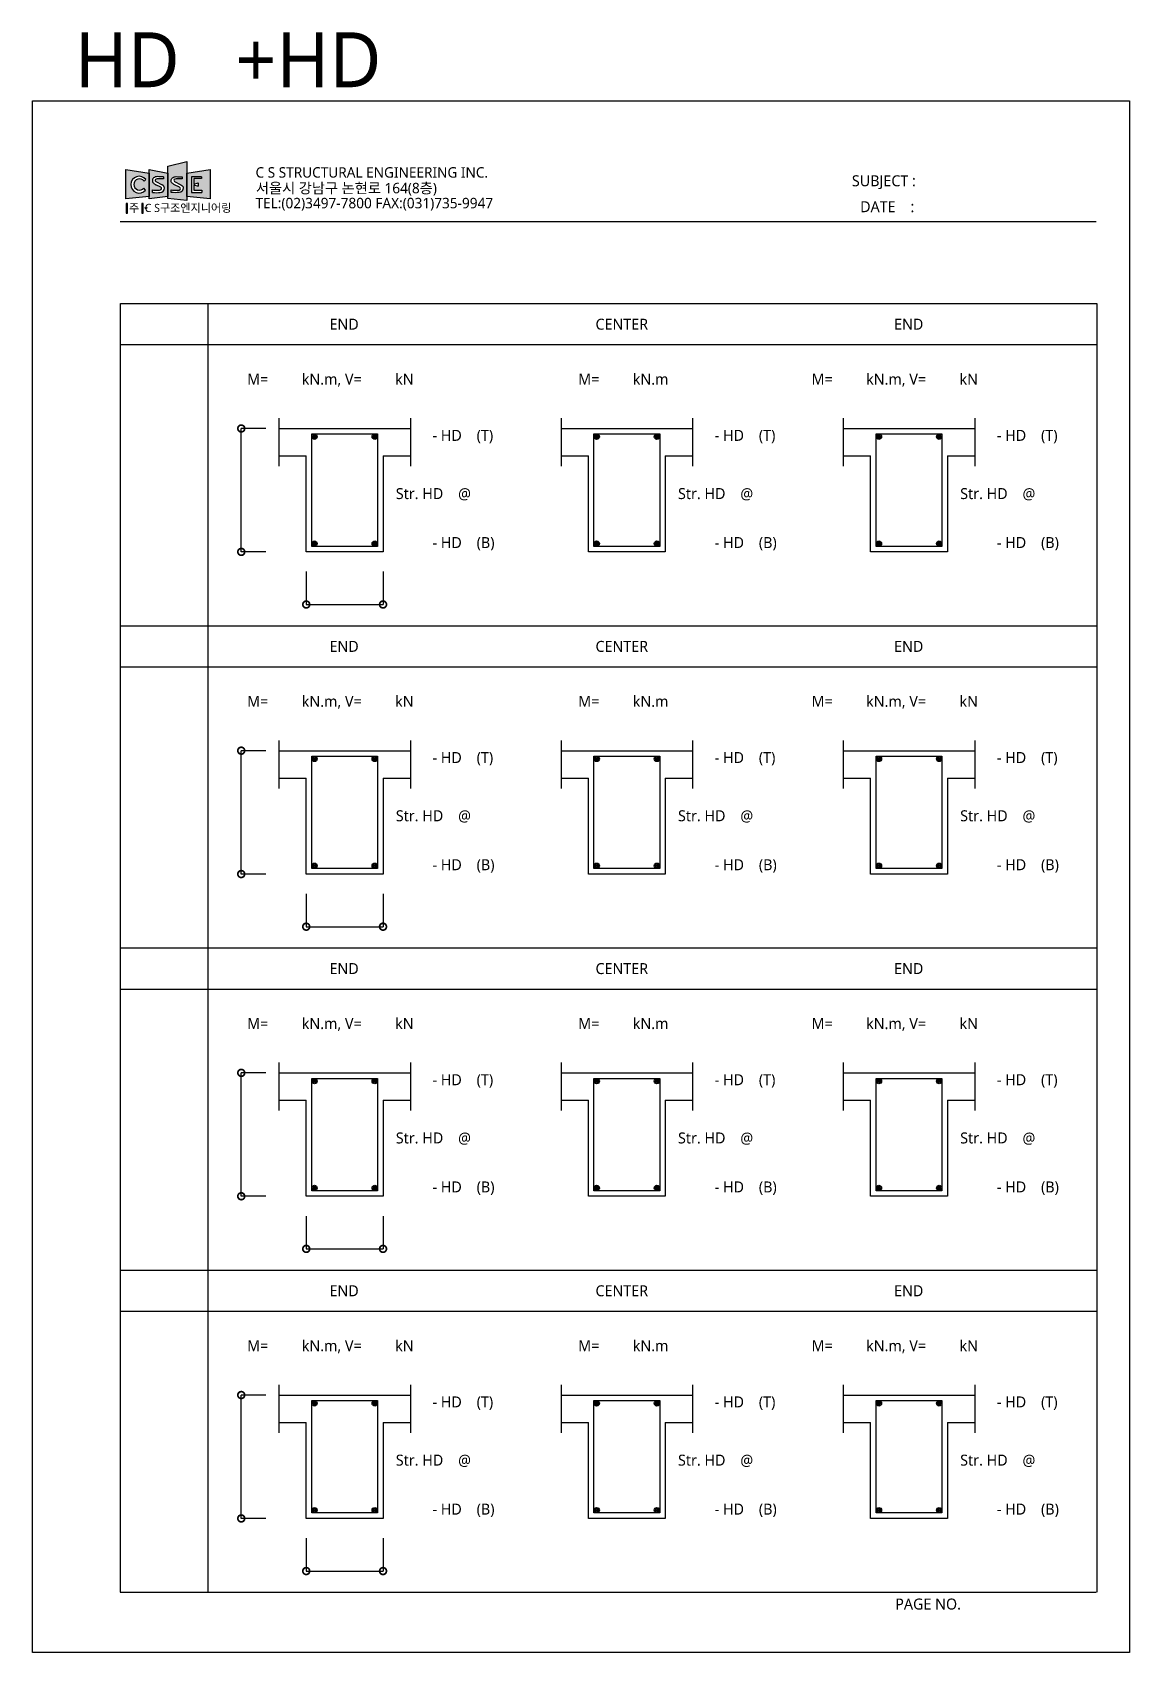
# Model space of a CAD drawing. Extents: x 62919 to 87660, y 70087 to 107139.
# Drawn here: x 74923 to 78924, y 81405 to 87314 of the extents above; entities that cross this region are included whole.
import ezdxf

# ---------------------------------------------------------------- set-up
doc = ezdxf.new("R2010")
doc.units = 0
doc.header["$LTSCALE"] = 50
doc.header["$MEASUREMENT"] = 0
doc.header["$PDMODE"] = 3
doc.layers.get('0').update_dxf_attribs({"linetype": 'CONTINUOUS'})
doc.layers.get('DEFPOINTS').update_dxf_attribs({"color": 156, "linetype": 'CONTINUOUS'})
for name, color, linetype in [('2', 2, 'CONTINUOUS'), ('DIM', 7, 'CONTINUOUS'), ('H', 9, 'CONTINUOUS'), ('TEXT', 3, 'CONTINUOUS')]:
    doc.layers.add(name, color=color, linetype=linetype)
doc.styles.add('12', font='malgun.ttf')
doc.styles.get("Standard").update_dxf_attribs({"font": ''})
doc.styles.add('울릉도L', font='malgun.ttf')
doc.styles.get('Standard').set_extended_font_data('Hancom Gothic')
doc.dimstyles.get("Standard").update_dxf_attribs({"dimtxt": 40, "dimasz": 50, "dimexe": 0.18, "dimexo": 0.0625, "dimgap": 20, "dimtad": 1, "dimdec": 0, "dimzin": 0, "dimdsep": 46, "dimtxsty": 'Standard', "dimblk1": 'DOTSMALL', "dimblk2": 'DOTSMALL', "dimsah": 1, "dimcen": 0.09, "dimclrd": 7, "dimclre": 7, "dimclrt": 7, "dimadec": 0, "dimazin": 0, "dimtfac": 1, "dimtdec": 4, "dimtofl": 0, "dimtmove": 0, "dimatfit": 3, "dimldrblk": 'DOTSMALL', "dimfxl": 1, "dimtolj": 1, "dimtzin": 0, "dimarcsym": 0})

msp = doc.modelspace()

# ---------------------------------------------------------------- texts
at = {"layer": 'TEXT'}
for s, height, style, p in [('HD   +HD   ', 200, '울릉도L', (75077.2, 87113.7)), ('C S STRUCTURAL ENGINEERING INC.', 38.108, '12', (75736.5, 86784.1)), ('서울시 강남구 논현로 164(8층)', 38.108, '12', (75737.7, 86726.8)), ('SUBJECT : ', 40, '12', (77911.4, 86752.6)), ('주  C S구조엔지니어링', 29.633, '12', (75275.1, 86658.7)), ('TEL:(02)3497-7800 FAX:(031)735-9947', 38.108, '12', (75736.3, 86672.2)), ('   DATE    : ', 40, '12', (77900.8, 86658)), ('END', 40, '12', (76006.2, 86229.5)), ('CENTER', 40, '12', (76976.3, 86229.5)), ('END', 40, '12', (78065.3, 86229.5)), ('M=         kN.m, V=         kN', 40, '12', (75706, 86029.1)), ('M=         kN.m', 40, '12', (76913.2, 86029.1)), ('M=         kN.m, V=         kN', 40, '12', (77764.2, 86029.1)), (' - HD    (T)', 40, '12', (76368.2, 85824.1)), (' - HD    (T)', 40, '12', (77397.4, 85824.1)), (' - HD    (T)', 40, '12', (78426.5, 85824.1)), ('Str. HD    @', 40, '12', (76248.1, 85611.8)), ('Str. HD    @', 40, '12', (77277.2, 85611.8)), ('Str. HD    @', 40, '12', (78306.3, 85611.8)), (' - HD    (B)', 40, '12', (76368.2, 85433.2)), (' - HD    (B)', 40, '12', (77397.4, 85433.2)), (' - HD    (B)', 40, '12', (78426.5, 85433.2)), ('END', 40, '12', (76006.2, 85054.5)), ('CENTER', 40, '12', (76976.3, 85054.5)), ('END', 40, '12', (78065.3, 85054.5)), ('M=         kN.m, V=         kN', 40, '12', (75706, 84854.1)), ('M=         kN.m', 40, '12', (76913.2, 84854.1)), ('M=         kN.m, V=         kN', 40, '12', (77764.2, 84854.1)), (' - HD    (T)', 40, '12', (76368.2, 84649.1)), (' - HD    (T)', 40, '12', (77397.4, 84649.1)), (' - HD    (T)', 40, '12', (78426.5, 84649.1)), ('Str. HD    @', 40, '12', (76248.1, 84436.8)), ('Str. HD    @', 40, '12', (77277.2, 84436.8)), ('Str. HD    @', 40, '12', (78306.3, 84436.8)), (' - HD    (B)', 40, '12', (76368.2, 84258.2)), (' - HD    (B)', 40, '12', (77397.4, 84258.2)), (' - HD    (B)', 40, '12', (78426.5, 84258.2)), ('END', 40, '12', (76006.2, 83879.5)), ('CENTER', 40, '12', (76976.3, 83879.5)), ('END', 40, '12', (78065.3, 83879.5)), ('M=         kN.m, V=         kN', 40, '12', (75706, 83679.1)), ('M=         kN.m', 40, '12', (76913.2, 83679.1)), ('M=         kN.m, V=         kN', 40, '12', (77764.2, 83679.1)), (' - HD    (T)', 40, '12', (76368.2, 83474.1)), (' - HD    (T)', 40, '12', (77397.4, 83474.1)), (' - HD    (T)', 40, '12', (78426.5, 83474.1)), ('Str. HD    @', 40, '12', (76248.1, 83261.8)), ('Str. HD    @', 40, '12', (77277.2, 83261.8)), ('Str. HD    @', 40, '12', (78306.3, 83261.8)), (' - HD    (B)', 40, '12', (76368.2, 83083.2)), (' - HD    (B)', 40, '12', (77397.4, 83083.2)), (' - HD    (B)', 40, '12', (78426.5, 83083.2)), ('END', 40, '12', (76006.2, 82704.5)), ('CENTER', 40, '12', (76976.3, 82704.5)), ('END', 40, '12', (78065.3, 82704.5)), ('M=         kN.m, V=         kN', 40, '12', (75706, 82504.1)), ('M=         kN.m', 40, '12', (76913.2, 82504.1)), ('M=         kN.m, V=         kN', 40, '12', (77764.2, 82504.1)), (' - HD    (T)', 40, '12', (76368.2, 82299.1)), (' - HD    (T)', 40, '12', (77397.4, 82299.1)), (' - HD    (T)', 40, '12', (78426.5, 82299.1)), ('Str. HD    @', 40, '12', (76248.1, 82086.8)), ('Str. HD    @', 40, '12', (77277.2, 82086.8)), ('Str. HD    @', 40, '12', (78306.3, 82086.8)), (' - HD    (B)', 40, '12', (76368.2, 81908.2)), (' - HD    (B)', 40, '12', (77397.4, 81908.2)), (' - HD    (B)', 40, '12', (78426.5, 81908.2)), ('PAGE NO.', 40, '12', (78069.5, 81562))]:
    msp.add_text(s, height=height, dxfattribs=dict(at, style=style)).set_placement(p)

# ---------------------------------------------------------------- blocks, each defined once
blk = doc.blocks.new('_DOTSMALL')
at = {"color": 0, "linetype": 'ByBlock', "const_width": 0.5}
blk.add_lwpolyline([(-0.0625, 0, 1), (0.0625, 0, 1)], format="xyb", close=True, dxfattribs=at)
blk = doc.blocks.new('*D100')
at = {"layer": 'DEFPOINTS', "color": 0, "transparency": 16777216}
for p in [(75921.4, 85347.2), (76201.4, 85347.2), (76201.4, 85227.3)]:
    blk.add_point(p, dxfattribs=at)
at = {"layer": 'DIM', "color": 7, "lineweight": -2, "transparency": 16777216}
for p, q in [((75921.4, 85347.1), (75921.4, 85227.1)), ((76201.4, 85347.1), (76201.4, 85227.1)), ((75921.4, 85227.3), (76201.4, 85227.3))]:
    blk.add_line(p, q, dxfattribs=at)
at = {"layer": 'DIM', "color": 7, "lineweight": -2, "transparency": 16777216, "xscale": 50, "yscale": 50, "zscale": 50, "rotation": 180}
blk.add_blockref('_DOTSMALL', (75921.4, 85227.3), dxfattribs=at)
at = {"layer": 'DIM', "color": 7, "lineweight": -2, "transparency": 16777216, "xscale": 50, "yscale": 50, "zscale": 50}
blk.add_blockref('_DOTSMALL', (76201.4, 85227.3), dxfattribs=at)
blk = doc.blocks.new('*D101')
at = {"layer": 'DEFPOINTS', "color": 0, "transparency": 16777216}
for p in [(75684.4, 85869.2), (75774.3, 85869.2), (75774.3, 85419.2)]:
    blk.add_point(p, dxfattribs=at)
at = {"layer": 'DIM', "color": 7, "lineweight": -2, "transparency": 16777216}
for p, q in [((75774.2, 85869.2), (75684.2, 85869.2)), ((75684.4, 85419.2), (75684.4, 85869.2)), ((75774.2, 85419.2), (75684.2, 85419.2))]:
    blk.add_line(p, q, dxfattribs=at)
at = {"layer": 'DIM', "color": 7, "lineweight": -2, "transparency": 16777216, "xscale": 50, "yscale": 50, "zscale": 50}
for p, rotation in [((75684.4, 85869.2), 90), ((75684.4, 85419.2), 270)]:
    blk.add_blockref('_DOTSMALL', p, dxfattribs=dict(at, rotation=rotation))
blk = doc.blocks.new('*D105')
at = {"layer": 'DEFPOINTS', "color": 0, "transparency": 16777216}
for p in [(75684.4, 84694.2), (75774.3, 84694.2), (75774.3, 84244.2)]:
    blk.add_point(p, dxfattribs=at)
at = {"layer": 'DIM', "color": 7, "lineweight": -2, "transparency": 16777216}
for p, q in [((75774.2, 84694.2), (75684.2, 84694.2)), ((75684.4, 84244.2), (75684.4, 84694.2)), ((75774.2, 84244.2), (75684.2, 84244.2))]:
    blk.add_line(p, q, dxfattribs=at)
at = {"layer": 'DIM', "color": 7, "lineweight": -2, "transparency": 16777216, "xscale": 50, "yscale": 50, "zscale": 50}
for p, rotation in [((75684.4, 84694.2), 90), ((75684.4, 84244.2), 270)]:
    blk.add_blockref('_DOTSMALL', p, dxfattribs=dict(at, rotation=rotation))
blk = doc.blocks.new('*D106')
at = {"layer": 'DEFPOINTS', "color": 0, "transparency": 16777216}
for p in [(75921.4, 84172.2), (76201.4, 84172.2), (76201.4, 84052.3)]:
    blk.add_point(p, dxfattribs=at)
at = {"layer": 'DIM', "color": 7, "lineweight": -2, "transparency": 16777216}
for p, q in [((75921.4, 84172.1), (75921.4, 84052.1)), ((76201.4, 84172.1), (76201.4, 84052.1)), ((75921.4, 84052.3), (76201.4, 84052.3))]:
    blk.add_line(p, q, dxfattribs=at)
at = {"layer": 'DIM', "color": 7, "lineweight": -2, "transparency": 16777216, "xscale": 50, "yscale": 50, "zscale": 50, "rotation": 180}
blk.add_blockref('_DOTSMALL', (75921.4, 84052.3), dxfattribs=at)
at = {"layer": 'DIM', "color": 7, "lineweight": -2, "transparency": 16777216, "xscale": 50, "yscale": 50, "zscale": 50}
blk.add_blockref('_DOTSMALL', (76201.4, 84052.3), dxfattribs=at)
blk = doc.blocks.new('*D107')
at = {"layer": 'DEFPOINTS', "color": 0, "transparency": 16777216}
for p in [(75921.4, 82997.2), (76201.4, 82997.2), (76201.4, 82877.3)]:
    blk.add_point(p, dxfattribs=at)
at = {"layer": 'DIM', "color": 7, "lineweight": -2, "transparency": 16777216}
for p, q in [((75921.4, 82997.1), (75921.4, 82877.1)), ((76201.4, 82997.1), (76201.4, 82877.1)), ((75921.4, 82877.3), (76201.4, 82877.3))]:
    blk.add_line(p, q, dxfattribs=at)
at = {"layer": 'DIM', "color": 7, "lineweight": -2, "transparency": 16777216, "xscale": 50, "yscale": 50, "zscale": 50, "rotation": 180}
blk.add_blockref('_DOTSMALL', (75921.4, 82877.3), dxfattribs=at)
at = {"layer": 'DIM', "color": 7, "lineweight": -2, "transparency": 16777216, "xscale": 50, "yscale": 50, "zscale": 50}
blk.add_blockref('_DOTSMALL', (76201.4, 82877.3), dxfattribs=at)
blk = doc.blocks.new('*D102')
at = {"layer": 'DEFPOINTS', "color": 0, "transparency": 16777216}
for p in [(75921.4, 81822.2), (76201.4, 81822.2), (76201.4, 81702.3)]:
    blk.add_point(p, dxfattribs=at)
at = {"layer": 'DIM', "color": 7, "lineweight": -2, "transparency": 16777216}
for p, q in [((75921.4, 81822.1), (75921.4, 81702.1)), ((76201.4, 81822.1), (76201.4, 81702.1)), ((75921.4, 81702.3), (76201.4, 81702.3))]:
    blk.add_line(p, q, dxfattribs=at)
at = {"layer": 'DIM', "color": 7, "lineweight": -2, "transparency": 16777216, "xscale": 50, "yscale": 50, "zscale": 50, "rotation": 180}
blk.add_blockref('_DOTSMALL', (75921.4, 81702.3), dxfattribs=at)
at = {"layer": 'DIM', "color": 7, "lineweight": -2, "transparency": 16777216, "xscale": 50, "yscale": 50, "zscale": 50}
blk.add_blockref('_DOTSMALL', (76201.4, 81702.3), dxfattribs=at)
blk = doc.blocks.new('*D103')
at = {"layer": 'DEFPOINTS', "color": 0, "transparency": 16777216}
for p in [(75684.4, 82344.2), (75774.3, 82344.2), (75774.3, 81894.2)]:
    blk.add_point(p, dxfattribs=at)
at = {"layer": 'DIM', "color": 7, "lineweight": -2, "transparency": 16777216}
for p, q in [((75774.2, 82344.2), (75684.2, 82344.2)), ((75684.4, 81894.2), (75684.4, 82344.2)), ((75774.2, 81894.2), (75684.2, 81894.2))]:
    blk.add_line(p, q, dxfattribs=at)
at = {"layer": 'DIM', "color": 7, "lineweight": -2, "transparency": 16777216, "xscale": 50, "yscale": 50, "zscale": 50}
for p, rotation in [((75684.4, 82344.2), 90), ((75684.4, 81894.2), 270)]:
    blk.add_blockref('_DOTSMALL', p, dxfattribs=dict(at, rotation=rotation))
blk = doc.blocks.new('*D104')
at = {"layer": 'DEFPOINTS', "color": 0, "transparency": 16777216}
for p in [(75684.4, 83519.2), (75774.3, 83519.2), (75774.3, 83069.2)]:
    blk.add_point(p, dxfattribs=at)
at = {"layer": 'DIM', "color": 7, "lineweight": -2, "transparency": 16777216}
for p, q in [((75774.2, 83519.2), (75684.2, 83519.2)), ((75684.4, 83069.2), (75684.4, 83519.2)), ((75774.2, 83069.2), (75684.2, 83069.2))]:
    blk.add_line(p, q, dxfattribs=at)
at = {"layer": 'DIM', "color": 7, "lineweight": -2, "transparency": 16777216, "xscale": 50, "yscale": 50, "zscale": 50}
for p, rotation in [((75684.4, 83519.2), 90), ((75684.4, 83069.2), 270)]:
    blk.add_blockref('_DOTSMALL', p, dxfattribs=dict(at, rotation=rotation))

# ---------------------------------------------------------------- dimensions: what is measured, and where the dimension line sits
at = {"layer": 'DIM'}
for base, p1, p2, picture, middle in [((75684.4, 85869.2), (75774.3, 85419.2), (75774.3, 85869.2), '*D101', (75684.4, 85644.2)), ((75684.4, 84694.2), (75774.3, 84244.2), (75774.3, 84694.2), '*D105', (75684.4, 84469.2)), ((75684.4, 83519.2), (75774.3, 83069.2), (75774.3, 83519.2), '*D104', (75684.4, 83294.2)), ((75684.4, 82344.2), (75774.3, 81894.2), (75774.3, 82344.2), '*D103', (75684.4, 82119.2))]:
    dim = msp.add_linear_dim(base=base, p1=p1, p2=p2, angle=90, text=' ', dimstyle='Standard', dxfattribs=at)
    dim.commit()
    dim.dimension.update_dxf_attribs({"geometry": picture, "text_midpoint": middle})
for base, p1, p2, picture, middle in [((76201.4, 85227.3), (75921.4, 85347.2), (76201.4, 85347.2), '*D100', (76061.4, 85227.3)), ((76201.4, 84052.3), (75921.4, 84172.2), (76201.4, 84172.2), '*D106', (76061.4, 84052.3)), ((76201.4, 82877.3), (75921.4, 82997.2), (76201.4, 82997.2), '*D107', (76061.4, 82877.3)), ((76201.4, 81702.3), (75921.4, 81822.2), (76201.4, 81822.2), '*D102', (76061.4, 81702.3))]:
    dim = msp.add_linear_dim(base=base, p1=p1, p2=p2, text=' ', dimstyle='Standard', dxfattribs=at)
    dim.commit()
    dim.dimension.update_dxf_attribs({"geometry": picture, "text_midpoint": middle})

# ---------------------------------------------------------------- hatches: boundary and pattern name
h = msp.add_hatch(color=256)
h.paths.add_polyline_path([(75348.5, 86800.9), (75263.8, 86814), (75263.8, 86707.3), (75348.5, 86715.2)])
h.paths.add_polyline_path([(75336.4, 86776.9, 2.814949), (75335.2, 86738.5), (75329.3, 86745.9, -2.948244), (75329.9, 86770.9)], flags=16)
h = msp.add_hatch(color=156)
h.paths.add_polyline_path([(75417, 86800.9), (75348.5, 86814), (75348.5, 86707.3), (75417, 86715.2)])
h.paths.add_polyline_path([(75389, 86729.7, 0.375196), (75404.6, 86746.3, 0.23206), (75396, 86757.9), (75372.7, 86769.9, -0.621378), (75373.7, 86778.5, -0.086582), (75382.5, 86780.2, -0.013881), (75400.7, 86779.4), (75400.7, 86786.9, 0.011548), (75378.1, 86787.6, 0.168477), (75364.6, 86782.9, 0.234186), (75360.2, 86773.9, 0.000003), (75360.2, 86773.9, 0.004726), (75360.2, 86773.6, 0.255382), (75363.8, 86764.4, 0.06014), (75372.7, 86757.9), (75391.1, 86749, -0.288527), (75394, 86744.5, -0.348562), (75390, 86738.9, -0.069121), (75376.7, 86737.8, -0.055516), (75360.8, 86739.2), (75360.8, 86730.1, 0.049399)], flags=16)
h = msp.add_hatch(color=256)
h.paths.add_polyline_path([(75485.8, 86843.4), (75417, 86825.7), (75417, 86708.2), (75485.8, 86700.3)])
h.paths.add_polyline_path([(75469.2, 86786.9), (75469.2, 86779.4, 0.013881), (75450.9, 86780.2, 0.08874), (75441.9, 86778.4, 0.605403), (75441.2, 86769.9), (75464.5, 86757.9, -0.23219), (75473.1, 86746.3, -0.384597), (75457, 86729.7, -0.048404), (75429.3, 86730.1), (75429.3, 86739.2, 0.055516), (75445.2, 86737.8, 0.069121), (75458.5, 86738.9, 0.348562), (75462.5, 86744.5, 0.283388), (75459.7, 86749), (75441.2, 86757.9, -0.06014), (75432.3, 86764.4, -0.255382), (75428.6, 86773.6, -0.23918), (75433.1, 86782.9, -0.17187), (75446.8, 86787.6, -0.011402)], flags=16)
h = msp.add_hatch(color=156)
h.paths.add_polyline_path([(75571.2, 86707.3), (75571.2, 86814), (75485.8, 86800.9), (75485.8, 86715.2)])
h.paths.add_polyline_path([(75502.5, 86730.2), (75502.5, 86787.4), (75539, 86787.4), (75539, 86780.4), (75511.3, 86780.4), (75511.3, 86760.6), (75527.5, 86765.5), (75527.5, 86752.6), (75511.3, 86757.6), (75511.3, 86738.5), (75541, 86738.5), (75541, 86730.2)], flags=16)
at = {"layer": 'TEXT'}
for points in [[(75269.3, 86689.3), (75265.2, 86689.3), (75265.2, 86654.4), (75269.3, 86654.4)], [(75326.5, 86689.3), (75322.3, 86689.3), (75322.3, 86654.4), (75326.5, 86654.4)]]:
    msp.add_hatch(color=256, dxfattribs=at).paths.add_polyline_path(points)
h = msp.add_hatch(color=256, dxfattribs=at)
edge = h.paths.add_edge_path()
edge.add_arc((75337.2, 86673.7), 2.96, 0, 360)

# ---------------------------------------------------------------- linework, layer by layer
for p, q in [((75335.2, 86738.5), (75329.3, 86745.9)), ((75336.4, 86776.9), (75329.9, 86770.9)), ((75372.7, 86769.9), (75396, 86757.9)), ((75391.1, 86749), (75372.7, 86757.9)), ((75400.7, 86786.9), (75400.7, 86779.4)), ((75469.2, 86786.9), (75469.2, 86779.4)), ((75539, 86787.4), (75502.5, 86787.4)), ((75502.5, 86787.4), (75502.5, 86730.2)), ((75539, 86780.4), (75511.3, 86780.4)), ((75511.3, 86780.4), (75511.3, 86760.6)), ((75511.3, 86760.6), (75527.5, 86765.5)), ((75511.3, 86757.6), (75527.5, 86752.6)), ((75511.3, 86757.6), (75511.3, 86738.5)), ((75527.5, 86765.5), (75527.5, 86752.6)), ((75539, 86787.4), (75539, 86780.4)), ((75360.8, 86730.1), (75360.8, 86739.2)), ((75502.5, 86730.2), (75541, 86730.2)), ((75511.3, 86738.5), (75541, 86738.5)), ((75541, 86738.5), (75541, 86730.2)), ((75242.7, 86624), (78802.7, 86624)), ((75244.1, 86324.9), (78804.1, 86324.9)), ((75244.1, 81624.9), (75244.1, 86324.9)), ((75564.1, 81624.9), (75564.1, 86324.9)), ((78804.1, 86324.9), (78804.1, 81624.9)), ((75244.1, 86174.9), (78804.1, 86174.9)), ((75821.4, 85869.2), (76301.4, 85869.2)), ((76850.5, 85869.2), (77330.5, 85869.2)), ((77879.7, 85869.2), (78359.7, 85869.2)), ((75821.4, 85769.2), (75921.4, 85769.2)), ((75921.4, 85419.2), (75921.4, 85769.2)), ((76201.4, 85769.2), (76301.4, 85769.2)), ((76201.4, 85769.2), (76201.4, 85419.2)), ((76850.5, 85769.2), (76950.5, 85769.2)), ((76950.5, 85419.2), (76950.5, 85769.2)), ((77230.5, 85769.2), (77330.5, 85769.2)), ((77230.5, 85769.2), (77230.5, 85419.2)), ((77879.7, 85769.2), (77979.7, 85769.2)), ((77979.7, 85419.2), (77979.7, 85769.2)), ((78259.7, 85769.2), (78259.7, 85419.2)), ((78259.7, 85769.2), (78359.7, 85769.2)), ((76201.4, 85419.2), (75921.4, 85419.2)), ((77230.5, 85419.2), (76950.5, 85419.2)), ((78259.7, 85419.2), (77979.7, 85419.2)), ((75244.1, 85149.9), (78804.1, 85149.9)), ((75244.1, 84999.9), (78804.1, 84999.9)), ((75821.4, 84694.2), (76301.4, 84694.2)), ((76850.5, 84694.2), (77330.5, 84694.2)), ((77879.7, 84694.2), (78359.7, 84694.2)), ((75821.4, 84594.2), (75921.4, 84594.2)), ((75921.4, 84244.2), (75921.4, 84594.2)), ((76201.4, 84594.2), (76301.4, 84594.2)), ((76201.4, 84594.2), (76201.4, 84244.2)), ((76850.5, 84594.2), (76950.5, 84594.2)), ((76950.5, 84244.2), (76950.5, 84594.2)), ((77230.5, 84594.2), (77330.5, 84594.2)), ((77230.5, 84594.2), (77230.5, 84244.2)), ((77879.7, 84594.2), (77979.7, 84594.2)), ((77979.7, 84244.2), (77979.7, 84594.2)), ((78259.7, 84594.2), (78259.7, 84244.2)), ((78259.7, 84594.2), (78359.7, 84594.2)), ((76201.4, 84244.2), (75921.4, 84244.2)), ((77230.5, 84244.2), (76950.5, 84244.2)), ((78259.7, 84244.2), (77979.7, 84244.2)), ((75244.1, 83974.9), (78804.1, 83974.9)), ((75244.1, 83824.9), (78804.1, 83824.9)), ((75821.4, 83519.2), (76301.4, 83519.2)), ((76850.5, 83519.2), (77330.5, 83519.2)), ((77879.7, 83519.2), (78359.7, 83519.2)), ((75821.4, 83419.2), (75921.4, 83419.2)), ((75921.4, 83069.2), (75921.4, 83419.2)), ((76201.4, 83419.2), (76301.4, 83419.2)), ((76201.4, 83419.2), (76201.4, 83069.2)), ((76850.5, 83419.2), (76950.5, 83419.2)), ((76950.5, 83069.2), (76950.5, 83419.2)), ((77230.5, 83419.2), (77330.5, 83419.2)), ((77230.5, 83419.2), (77230.5, 83069.2)), ((77879.7, 83419.2), (77979.7, 83419.2)), ((77979.7, 83069.2), (77979.7, 83419.2)), ((78259.7, 83419.2), (78259.7, 83069.2)), ((78259.7, 83419.2), (78359.7, 83419.2)), ((76201.4, 83069.2), (75921.4, 83069.2)), ((77230.5, 83069.2), (76950.5, 83069.2)), ((78259.7, 83069.2), (77979.7, 83069.2)), ((75244.1, 82799.9), (78804.1, 82799.9)), ((75244.1, 82649.9), (78804.1, 82649.9)), ((75821.4, 82344.2), (76301.4, 82344.2)), ((76850.5, 82344.2), (77330.5, 82344.2)), ((77879.7, 82344.2), (78359.7, 82344.2)), ((75821.4, 82244.2), (75921.4, 82244.2)), ((75921.4, 81894.2), (75921.4, 82244.2)), ((76201.4, 82244.2), (76201.4, 81894.2)), ((76201.4, 82244.2), (76301.4, 82244.2)), ((76850.5, 82244.2), (76950.5, 82244.2)), ((76950.5, 81894.2), (76950.5, 82244.2)), ((77230.5, 82244.2), (77330.5, 82244.2)), ((77230.5, 82244.2), (77230.5, 81894.2)), ((77879.7, 82244.2), (77979.7, 82244.2)), ((77979.7, 81894.2), (77979.7, 82244.2)), ((78259.7, 82244.2), (78259.7, 81894.2)), ((78259.7, 82244.2), (78359.7, 82244.2)), ((76201.4, 81894.2), (75921.4, 81894.2)), ((77230.5, 81894.2), (76950.5, 81894.2)), ((78259.7, 81894.2), (77979.7, 81894.2)), ((78802.7, 81624), (75242.7, 81624))]:
    msp.add_line(p, q)
for points in [[(75263.8, 86707.3), (75263.8, 86814), (75348.5, 86800.9), (75348.5, 86715.2)], [(75348.5, 86707.3), (75348.5, 86814), (75417, 86800.9), (75417, 86715.2)], [(75417, 86708.2), (75417, 86825.7), (75485.8, 86843.4), (75485.8, 86700.3)], [(75485.8, 86715.2), (75485.8, 86800.9), (75571.2, 86814), (75571.2, 86707.3)]]:
    msp.add_lwpolyline(points, close=True)
msp.add_lwpolyline([(75469.2, 86779.4, 0.013881), (75450.9, 86780.2, 0.086582), (75442.1, 86778.5, 0.621378), (75441.2, 86769.9), (75464.5, 86757.9, -0.23206), (75473.1, 86746.3, -0.375196), (75457.5, 86729.7, -0.049399), (75429.3, 86730.1), (75429.3, 86739.2, 0.055516), (75445.2, 86737.8, 0.069121), (75458.5, 86738.9, 0.348562), (75462.5, 86744.5, 0.288527), (75459.6, 86749), (75441.2, 86757.9, -0.06014), (75432.3, 86764.4, -0.255382), (75428.6, 86773.6, -0.23918), (75433.1, 86782.9, -0.168477), (75446.6, 86787.6, -0.011548), (75469.2, 86786.9)], format="xyb")
for centre, radius in [((75951.4, 85839.2), 10), ((75951.4, 85839.2), 7), ((75951.4, 85839.2), 4), ((75951.4, 85839.2), 1), ((76171.4, 85839.2), 10), ((76171.4, 85839.2), 7), ((76171.4, 85839.2), 4), ((76171.4, 85839.2), 1), ((76980.5, 85839.2), 10), ((76980.5, 85839.2), 7), ((76980.5, 85839.2), 4), ((76980.5, 85839.2), 1), ((77200.5, 85839.2), 10), ((77200.5, 85839.2), 7), ((77200.5, 85839.2), 4), ((77200.5, 85839.2), 1), ((78009.7, 85839.2), 10), ((78009.7, 85839.2), 7), ((78009.7, 85839.2), 4), ((78009.7, 85839.2), 1), ((78229.7, 85839.2), 10), ((78229.7, 85839.2), 7), ((78229.7, 85839.2), 4), ((78229.7, 85839.2), 1), ((75951.4, 85449.2), 10), ((75951.4, 85449.2), 7), ((75951.4, 85449.2), 4), ((75951.4, 85449.2), 1), ((76171.4, 85449.2), 10), ((76171.4, 85449.2), 7), ((76171.4, 85449.2), 4), ((76171.4, 85449.2), 1), ((76980.5, 85449.2), 10), ((76980.5, 85449.2), 7), ((76980.5, 85449.2), 4), ((76980.5, 85449.2), 1), ((77200.5, 85449.2), 10), ((77200.5, 85449.2), 7), ((77200.5, 85449.2), 4), ((77200.5, 85449.2), 1), ((78009.7, 85449.2), 10), ((78009.7, 85449.2), 7), ((78009.7, 85449.2), 4), ((78009.7, 85449.2), 1), ((78229.7, 85449.2), 10), ((78229.7, 85449.2), 7), ((78229.7, 85449.2), 4), ((78229.7, 85449.2), 1), ((75951.4, 84664.2), 10), ((76171.4, 84664.2), 10), ((76980.5, 84664.2), 10), ((77200.5, 84664.2), 10), ((78009.7, 84664.2), 10), ((78229.7, 84664.2), 10), ((75951.4, 84664.2), 7), ((75951.4, 84664.2), 4), ((75951.4, 84664.2), 1), ((76171.4, 84664.2), 7), ((76171.4, 84664.2), 4), ((76171.4, 84664.2), 1), ((76980.5, 84664.2), 7), ((76980.5, 84664.2), 4), ((76980.5, 84664.2), 1), ((77200.5, 84664.2), 7), ((77200.5, 84664.2), 4), ((77200.5, 84664.2), 1), ((78009.7, 84664.2), 7), ((78009.7, 84664.2), 4), ((78009.7, 84664.2), 1), ((78229.7, 84664.2), 7), ((78229.7, 84664.2), 4), ((78229.7, 84664.2), 1), ((75951.4, 84274.2), 10), ((75951.4, 84274.2), 7), ((75951.4, 84274.2), 4), ((75951.4, 84274.2), 1), ((76171.4, 84274.2), 10), ((76171.4, 84274.2), 7), ((76171.4, 84274.2), 4), ((76171.4, 84274.2), 1), ((76980.5, 84274.2), 10), ((76980.5, 84274.2), 7), ((76980.5, 84274.2), 4), ((76980.5, 84274.2), 1), ((77200.5, 84274.2), 10), ((77200.5, 84274.2), 7), ((77200.5, 84274.2), 4), ((77200.5, 84274.2), 1), ((78009.7, 84274.2), 10), ((78009.7, 84274.2), 7), ((78009.7, 84274.2), 4), ((78009.7, 84274.2), 1), ((78229.7, 84274.2), 10), ((78229.7, 84274.2), 7), ((78229.7, 84274.2), 4), ((78229.7, 84274.2), 1), ((75951.4, 83489.2), 10), ((75951.4, 83489.2), 7), ((75951.4, 83489.2), 4), ((76171.4, 83489.2), 10), ((76171.4, 83489.2), 7), ((76171.4, 83489.2), 4), ((76980.5, 83489.2), 10), ((76980.5, 83489.2), 7), ((76980.5, 83489.2), 4), ((77200.5, 83489.2), 10), ((77200.5, 83489.2), 7), ((77200.5, 83489.2), 4), ((78009.7, 83489.2), 10), ((78009.7, 83489.2), 7), ((78009.7, 83489.2), 4), ((78229.7, 83489.2), 10), ((78229.7, 83489.2), 7), ((78229.7, 83489.2), 4), ((75951.4, 83489.2), 1), ((76171.4, 83489.2), 1), ((76980.5, 83489.2), 1), ((77200.5, 83489.2), 1), ((78009.7, 83489.2), 1), ((78229.7, 83489.2), 1), ((75951.4, 83099.2), 10), ((75951.4, 83099.2), 7), ((75951.4, 83099.2), 4), ((75951.4, 83099.2), 1), ((76171.4, 83099.2), 10), ((76171.4, 83099.2), 7), ((76171.4, 83099.2), 4), ((76171.4, 83099.2), 1), ((76980.5, 83099.2), 10), ((76980.5, 83099.2), 7), ((76980.5, 83099.2), 4), ((76980.5, 83099.2), 1), ((77200.5, 83099.2), 10), ((77200.5, 83099.2), 7), ((77200.5, 83099.2), 4), ((77200.5, 83099.2), 1), ((78009.7, 83099.2), 10), ((78009.7, 83099.2), 7), ((78009.7, 83099.2), 4), ((78009.7, 83099.2), 1), ((78229.7, 83099.2), 10), ((78229.7, 83099.2), 7), ((78229.7, 83099.2), 4), ((78229.7, 83099.2), 1), ((75951.4, 82314.2), 10), ((75951.4, 82314.2), 7), ((75951.4, 82314.2), 4), ((75951.4, 82314.2), 1), ((76171.4, 82314.2), 10), ((76171.4, 82314.2), 7), ((76171.4, 82314.2), 4), ((76171.4, 82314.2), 1), ((76980.5, 82314.2), 10), ((76980.5, 82314.2), 7), ((76980.5, 82314.2), 4), ((76980.5, 82314.2), 1), ((77200.5, 82314.2), 10), ((77200.5, 82314.2), 7), ((77200.5, 82314.2), 4), ((77200.5, 82314.2), 1), ((78009.7, 82314.2), 10), ((78009.7, 82314.2), 7), ((78009.7, 82314.2), 4), ((78009.7, 82314.2), 1), ((78229.7, 82314.2), 10), ((78229.7, 82314.2), 7), ((78229.7, 82314.2), 4), ((78229.7, 82314.2), 1), ((75951.4, 81924.2), 10), ((75951.4, 81924.2), 7), ((75951.4, 81924.2), 4), ((75951.4, 81924.2), 1), ((76171.4, 81924.2), 10), ((76171.4, 81924.2), 7), ((76171.4, 81924.2), 4), ((76171.4, 81924.2), 1), ((76980.5, 81924.2), 10), ((76980.5, 81924.2), 7), ((76980.5, 81924.2), 4), ((76980.5, 81924.2), 1), ((77200.5, 81924.2), 10), ((77200.5, 81924.2), 7), ((77200.5, 81924.2), 4), ((77200.5, 81924.2), 1), ((78009.7, 81924.2), 10), ((78009.7, 81924.2), 7), ((78009.7, 81924.2), 4), ((78009.7, 81924.2), 1), ((78229.7, 81924.2), 10), ((78229.7, 81924.2), 7), ((78229.7, 81924.2), 4), ((78229.7, 81924.2), 1)]:
    msp.add_circle(centre, radius)
for centre, radius, start, end in [((75312.2, 86758.4), 30.5, 37.29937, 319.06981), ((75313.3, 86758.8), 20.6, 36.03537, 321.09072), ((75370.4, 86772.4), 10.3, 172.99426, 230.29875), ((75371.5, 86773.9), 11.4, 127.2778, 181.08309), ((75395.3, 86798.1), 46.1, 226.83244, 240.59882), ((75378.1, 86765.9), 21.7, 90, 128.25279), ((75375.3, 86773.9), 4.81, 109.81981, 237.24337), ((75383, 86754.1), 26, 91.11075, 110.90444), ((75375, 86297.3), 490.3, 86.99244, 89.63885), ((75377.4, 86451), 329.3, 85.93764, 89.11884), ((75387.3, 86746.9), 17.3, 275.65598, 357.91951), ((75388.4, 86744.3), 5.56, 285.94915, 2.8156), ((75389, 86744.5), 5, 0.42605, 64.80323), ((75388.5, 86743.3), 16.4, 10.46046, 62.71974), ((75375, 86809.8), 72, 258.60252, 271.31276), ((75377, 86872.4), 143.2, 263.51605, 274.82835), ((75379.4, 86786.2), 48.4, 266.76758, 282.58386)]:
    msp.add_arc(centre, radius, start, end)
at = {"layer": '2'}
for points in [[(75941.4, 85849.2), (76181.4, 85849.2), (76181.4, 85439.2), (75941.4, 85439.2)], [(76970.5, 85849.2), (77210.5, 85849.2), (77210.5, 85439.2), (76970.5, 85439.2)], [(77999.7, 85849.2), (78239.7, 85849.2), (78239.7, 85439.2), (77999.7, 85439.2)], [(75941.4, 84674.2), (76181.4, 84674.2), (76181.4, 84264.2), (75941.4, 84264.2)], [(76970.5, 84674.2), (77210.5, 84674.2), (77210.5, 84264.2), (76970.5, 84264.2)], [(77999.7, 84674.2), (78239.7, 84674.2), (78239.7, 84264.2), (77999.7, 84264.2)], [(75941.4, 83499.2), (76181.4, 83499.2), (76181.4, 83089.2), (75941.4, 83089.2)], [(76970.5, 83499.2), (77210.5, 83499.2), (77210.5, 83089.2), (76970.5, 83089.2)], [(77999.7, 83499.2), (78239.7, 83499.2), (78239.7, 83089.2), (77999.7, 83089.2)], [(75941.4, 82324.2), (76181.4, 82324.2), (76181.4, 81914.2), (75941.4, 81914.2)], [(76970.5, 82324.2), (77210.5, 82324.2), (77210.5, 81914.2), (76970.5, 81914.2)], [(77999.7, 82324.2), (78239.7, 82324.2), (78239.7, 81914.2), (77999.7, 81914.2)]]:
    msp.add_lwpolyline(points, close=True, dxfattribs=at)
at = {"layer": 'DEFPOINTS'}
msp.add_lwpolyline([(74922.7, 87064), (78924.1, 87064), (78924.1, 81404.9), (74922.7, 81404.9)], close=True, dxfattribs=at)
at = {"layer": 'H'}
for p, q in [((75821.4, 85906.7), (75821.4, 85731.7)), ((76301.4, 85906.7), (76301.4, 85731.7)), ((76850.5, 85906.7), (76850.5, 85731.7)), ((77330.5, 85906.7), (77330.5, 85731.7)), ((77879.7, 85906.7), (77879.7, 85731.7)), ((78359.7, 85906.7), (78359.7, 85731.7)), ((75821.4, 84731.7), (75821.4, 84556.7)), ((76301.4, 84731.7), (76301.4, 84556.7)), ((76850.5, 84731.7), (76850.5, 84556.7)), ((77330.5, 84731.7), (77330.5, 84556.7)), ((77879.7, 84731.7), (77879.7, 84556.7)), ((78359.7, 84731.7), (78359.7, 84556.7)), ((75821.4, 83556.7), (75821.4, 83381.7)), ((76301.4, 83556.7), (76301.4, 83381.7)), ((76850.5, 83556.7), (76850.5, 83381.7)), ((77330.5, 83556.7), (77330.5, 83381.7)), ((77879.7, 83556.7), (77879.7, 83381.7)), ((78359.7, 83556.7), (78359.7, 83381.7)), ((75821.4, 82381.7), (75821.4, 82206.7)), ((76301.4, 82381.7), (76301.4, 82206.7)), ((76850.5, 82381.7), (76850.5, 82206.7)), ((77330.5, 82381.7), (77330.5, 82206.7)), ((77879.7, 82381.7), (77879.7, 82206.7)), ((78359.7, 82381.7), (78359.7, 82206.7))]:
    msp.add_line(p, q, dxfattribs=at)
at = {"layer": 'TEXT'}
for points in [[(75269.3, 86689.3), (75265.2, 86689.3), (75265.2, 86654.4), (75269.3, 86654.4)], [(75326.5, 86689.3), (75322.3, 86689.3), (75322.3, 86654.4), (75326.5, 86654.4)]]:
    msp.add_lwpolyline(points, close=True, dxfattribs=at)
msp.add_circle((75337.2, 86673.7), 2.96, dxfattribs=at)

msp.set_redraw_order([(e.dxf.handle, doc.entitydb.next_handle()) for e in msp.query("TEXT MTEXT ATTDEF DIMENSION ARC_DIMENSION")])  # texts and dimensions are drawn at this point

doc.saveas('drawing.dxf')
